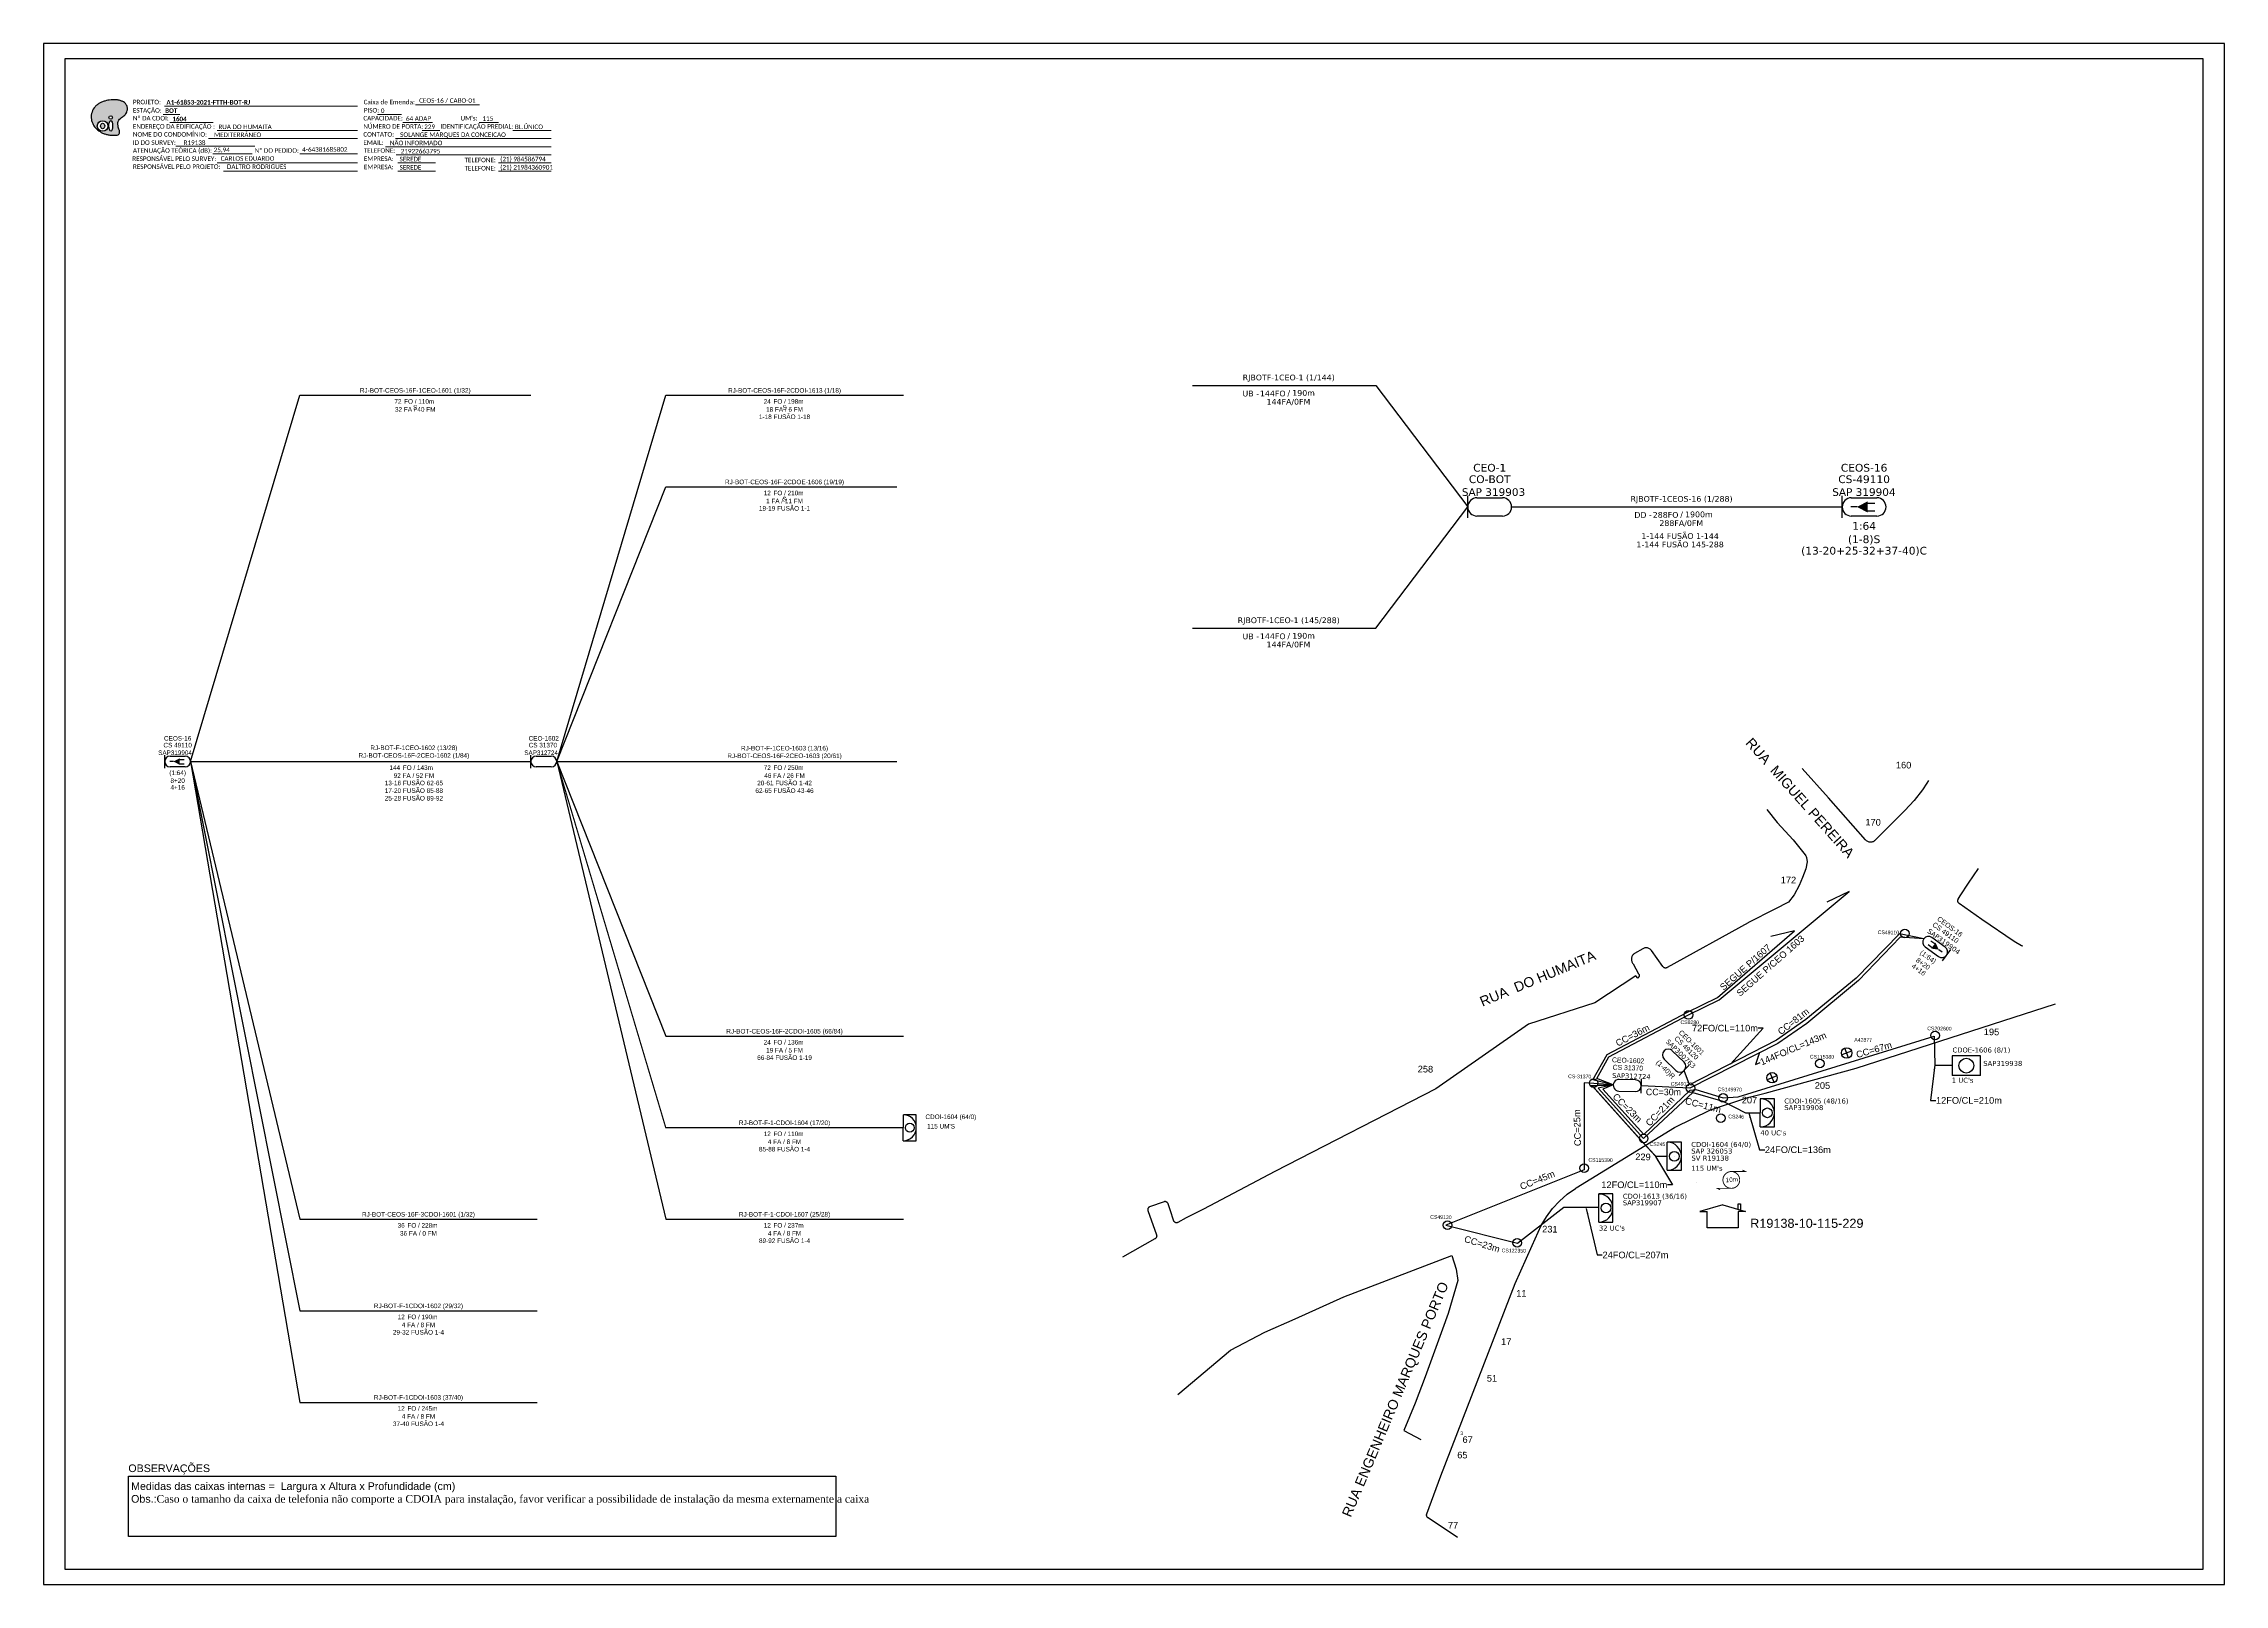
# Paper-space layout 'CDOI-1604' of a CAD drawing. Header units: metres, sheet in millimetres. Extents: x -439 to 402, y -851 to -257.
# The model-space entities are those that its viewports show. They can reach past a viewport. Long polylines and large blocks are cut down to what shows.
import ezdxf
from ezdxf.enums import TextEntityAlignment as Align

# ---------------------------------------------------------------- set-up
doc = ezdxf.new("R2010")
doc.units = ezdxf.units.M
for name, color, linetype in [('20.4-CEO', 1, 'Continuous'), ('20.4-CEOS', 1, 'Continuous'), ('20.5-CABO EM DUTO', 1, 'Continuous'), ('CD a instalar', 1, 'Continuous'), ('CDOE', 1, 'Continuous'), ('CDOI', 1, 'Continuous'), ('CEO', 1, 'Continuous'), ('CEOS', 1, 'Continuous'), ('DROP DE CLIENTE', 140, 'Continuous'), ('Folga', 1, 'Continuous'), ('label_cabos', 7, 'Continuous'), ('LEGENDAS_INFRAESTRUTURAS', 7, 'Continuous'), ('locais', 7, 'Continuous'), ('MUB_NUMERACAO', 7, 'Continuous'), ('MUB_QUADRAS', 253, 'Continuous'), ('MUB_SEGMENTO', 7, 'Continuous'), ('NOS_DE_INFRAESTRUTURA', 7, 'Continuous'), ('Poste01', 7, 'Continuous'), ('surveys', 7, 'Continuous'), ('surveys legendas', 7, 'Continuous')]:
    doc.layers.add(name, color=color, linetype=linetype)
doc.layers.add('40.1-ETIQUETAS', color=1, linetype='Continuous', lineweight=20)
doc.layers.add('Texto_Cabos', color=1, linetype='Continuous', lineweight=20)
doc.styles.add('ARIAL', font='arial.ttf')
doc.styles.add('siredit', font='verdana.ttf')
doc.styles.add('Style-font000', font='font000.shx')
doc.styles.add('WMF-Calibri0', font='calibri.ttf')
doc.styles.add('WMF-Calibri1', font='calibrib.ttf')
doc.linetypes.add('FENCELINE1', pattern='A,0.25,-0.1,[133,ltypeshp.shx,S=0.1,R=0,X=-0.1,Y=0],-0.1,1', length=1.45)
doc.dimstyles.get("Standard").update_dxf_attribs({"dimtxt": 0.18, "dimasz": 0.18, "dimexe": 0.18, "dimexo": 0.0625, "dimgap": 0.09, "dimtad": 0, "dimtih": 1, "dimtoh": 1, "dimdec": 4, "dimzin": 0, "dimdsep": 46, "dimtxsty": 'Standard', "dimcen": 0.09, "dimadec": 0, "dimazin": 0, "dimtfac": 1, "dimtdec": 4, "dimtofl": 0, "dimtmove": 0, "dimatfit": 3, "dimfxl": 0, "dimtolj": 1, "dimtzin": 0, "dimarcsym": 0})

# ---------------------------------------------------------------- blocks, each defined once
blk = doc.blocks.new('OI')
h = blk.add_hatch(color=40)
edge = h.paths.add_edge_path()
edge.add_spline(control_points=[(4.35, -0.67), (3.92, -0.99), (3.26, -1.5), (2.81, -2.59), (2.9, -3.5), (3.06, -4.27), (3.31, -4.85), (3.37, -5.39), (3.4, -5.88), (3.2, -6.4), (2.54, -6.61), (1.65, -6.63), (0.55, -6.67), (-0.56, -6.42), (-1.61, -6.14), (-2.77, -5.61), (-3.92, -4.77), (-4.89, -3.7), (-5.34, -2.65), (-5.6, -1.94), (-5.85, -0.96), (-5.71, 0.47), (-5.1, 2.02), (-4.14, 3.02), (-3.3, 3.61), (-2.37, 4.16), (-1.36, 4.44), (-0.56, 4.7), (0.79, 4.85), (2.24, 4.97), (3.79, 4.57), (4.67, 4.21), (5.44, 3.65), (5.76, 2.99), (6.03, 2.21), (6.01, 1.46), (5.72, 0.64), (5.31, 0.08), (4.88, -0.38), (4.51, -0.55), (4.35, -0.67)], knot_values=[0, 0, 0, 0, 1.60434, 2.417191, 3.427595, 4.282808, 4.776746, 5.304182, 5.888771, 6.258406, 6.858137, 7.79129, 8.986195, 10.124242, 11.187857, 12.242908, 13.953784, 15.414161, 16.515391, 17.349188, 17.675853, 19.552021, 21.515531, 22.568638, 23.63245, 24.621084, 25.782718, 26.745347, 27.142653, 29.870543, 31.004649, 31.921532, 32.709589, 33.801391, 34.042471, 35.192333, 35.971461, 36.628871, 37.254359, 37.836911, 37.836911, 37.836911, 37.836911], degree=3, periodic=0)
h.paths.add_polyline_path([(1.13, -0.87, -1), (-0.04, -0.87, -1)], flags=16)
edge = h.paths.add_edge_path(flags=16)
edge.add_ellipse((0.56, -3.59), major_axis=(-0.02, 1.71), ratio=0.361305, start_angle=0, end_angle=360)
h.paths.add_polyline_path([(-0.36, -3.62, -1), (-3.8, -3.62, -1)], flags=16)
edge = h.paths.add_edge_path(flags=0)
edge.add_ellipse((-2.08, -3.62), major_axis=(0, 0.885), ratio=0.758294, start_angle=0, end_angle=360)
at = {"color": 40}
for centre, radius in [((-2.08, -3.62), 1.72), ((0.54, -0.87), 0.587)]:
    blk.add_circle(centre, radius, dxfattribs=at)
blk.add_ellipse((-2.08, -3.62), major_axis=(0, 0.885), ratio=0.758294, start_param=-3.141592653589792, end_param=3.141592653589792, dxfattribs=at)
blk.add_ellipse((0.56, -3.59), major_axis=(-0.02, 1.71), ratio=0.361305, dxfattribs=at)
at = {"color": 40, "start_tangent": (-0.800898, -0.598801), "end_tangent": (-0.800898, -0.598801)}
blk.add_spline([(4.35, -0.67), (3.2, -1.78), (2.9, -2.54), (2.92, -3.55), (3.12, -4.38), (3.28, -4.85), (3.37, -5.37), (3.35, -5.95), (3.2, -6.29), (2.66, -6.55), (1.73, -6.63), (0.54, -6.62), (-0.58, -6.41), (-1.6, -6.11), (-2.56, -5.67), (-3.95, -4.67), (-4.89, -3.56), (-5.37, -2.56), (-5.64, -1.78), (-5.72, -1.46), (-5.63, 0.42), (-4.84, 2.22), (-4.13, 2.99), (-3.27, 3.62), (-2.4, 4.09), (-1.3, 4.47), (-0.37, 4.72), (0.02, 4.77), (2.75, 4.8), (3.85, 4.53), (4.69, 4.16), (5.31, 3.68), (5.85, 2.73), (5.93, 2.5), (5.94, 1.35), (5.67, 0.62), (5.29, 0.08), (4.84, -0.36), (4.35, -0.67)], degree=3, dxfattribs=at)
blk = doc.blocks.new('MHMZ')
at = {"color": 5}
blk.add_circle((0.0000001, -0.0000001), 0.0000117, dxfattribs=at)
blk = doc.blocks.new('Poste')
at = {"layer": 'locais', "color": 10}
for points in [[(-43.0698367, -22.8958717), (-43.0698483, -22.8958717)], [(-43.0698425, -22.8958775), (-43.0698425, -22.8958659)]]:
    blk.add_lwpolyline(points, dxfattribs=at)
blk.add_circle((-43.0698425, -22.8958717), 0.00000576, dxfattribs=at)
blk = doc.blocks.new('SURVEY_SURVEY')
for p, q in [((0, 0.0000254), (-0.0000251, 0.000018)), ((0, 0.0000254), (0.0000251, 0.000018)), ((0.0000169, 0.0000264), (0.0000195, 0.0000264)), ((0.0000169, 0.0000205), (0.0000169, 0.0000264)), ((0.0000195, 0.0000264), (0.0000195, 0.0000198)), ((-0.0000251, 0.000018), (-0.0000173, 0.000018)), ((-0.0000172, 0), (-0.0000172, 0.0000179)), ((0.0000172, 0), (-0.0000172, 0)), ((0.0000251, 0.000018), (0.0000172, 0.000018)), ((0.0000172, 0.000018), (0.0000172, 0))]:
    blk.add_line(p, q)
blk = doc.blocks.new('CEO_UN')
at = {"layer": '20.4-CEO', "color": 0}
for p, q in [((-9.11, 2.39), (-2.39, 2.39)), ((-2.39, -2.39), (-9.11, -2.39))]:
    blk.add_line(p, q, dxfattribs=at)
blk.add_lwpolyline([(-11.5, -2.89), (-11.5, 2.89)], dxfattribs=at)
for centre, start, end in [((-9.11, 0), 90, 270), ((-2.39, 0), 270, 90)]:
    blk.add_arc(centre, 2.39, start, end, dxfattribs=at)
at = {"layer": '20.4-CEO', "color": 7, "style": 'siredit'}
for tag, height, p in [('LOCAL?', 2.03, (-5.75, 7.27)), ('NOME?', 2.03, (-5.75, 10.27)), ('TIPO?', 2, (-9.11, 3.89))]:
    blk.add_attdef(tag, text='', height=height, dxfattribs=at).set_placement(p, align=Align.MIDDLE_CENTER)
blk.add_attdef('FIBRAS_RESERVA', text='', height=2.03, dxfattribs=at).set_placement((-5.75, -3.97), align=Align.TOP_CENTER)
blk = doc.blocks.new('ETIQUETA_RS5F')
at = {"layer": '40.1-ETIQUETAS', "color": 0, "style": 'siredit'}
blk.add_text('/', height=1.5, dxfattribs=at).set_placement((1.58, -1.95), align=Align.MIDDLE_RIGHT)
for tag, p in [('ETIQUETA_R_SECUNDARIA', (1.21, 2.1)), ('ETIQUETA_R_PRIMARIA', (1.21, 4.1)), ('F_ATIVAS/F_MORTAS', (1.14, -4.24))]:
    blk.add_attdef(tag, text='', height=1.5, dxfattribs=at).set_placement(p, align=Align.MIDDLE_CENTER)
for tag, p in [('TIPO_CABO', (-6.58, -2.12)), ('CAP_CABO', (0.4, -2.09))]:
    blk.add_attdef(tag, text='', height=1.5, dxfattribs=at).set_placement(p, align=Align.MIDDLE_RIGHT)
blk.add_attdef('METROS', text='', height=1.5, dxfattribs=at).set_placement((2.14, -1.95), align=Align.MIDDLE_LEFT)
for tag, p in [('FUSÃO_1', (0.85, -8.39)), ('FUSÃO_2', (0.85, -10.6)), ('FUSÃO_3', (0.85, -12.93)), ('FUSÃO_4', (0.85, -15.14)), ('FUSÃO_5', (0.85, -17.16))]:
    blk.add_attdef(tag, text='', height=1.5, dxfattribs=at).set_placement(p, align=Align.CENTER)
blk = doc.blocks.new('CEOS_UN')
at = {"layer": '20.4-CEOS', "color": 0}
for p, q in [((-9.11, 2.39), (-2.39, 2.39)), ((-2.39, -2.39), (-9.11, -2.39))]:
    blk.add_line(p, q, dxfattribs=at)
for points in [[(-11.5, -2.89), (-11.5, 2.89)], [(-4.96, 0.95), (-2.92, 0.95)], [(-7.6, 0), (-9.22, 0)], [(-4.96, -1.04), (-2.92, -1.04)]]:
    blk.add_lwpolyline(points, dxfattribs=at)
blk.add_lwpolyline([(-7.6, 0, 0, 2.95, 0), (-4.83, 0, 2.95, 2.95, 0)], format="xyseb", dxfattribs=at)
for centre, start, end in [((-9.11, 0), 90, 270), ((-2.39, 0), 270, 90)]:
    blk.add_arc(centre, 2.39, start, end, dxfattribs=at)
at = {"layer": '20.4-CEOS', "color": 7, "style": 'siredit'}
for tag, height, p in [('LOCAL?', 2.03, (-5.75, 7.27)), ('NOME?', 2.03, (-5.75, 10.27)), ('TIPO?', 2, (-8.98, 3.89))]:
    blk.add_attdef(tag, text='', height=height, dxfattribs=at).set_placement(p, align=Align.MIDDLE_CENTER)
for tag, p in [('RACIO_SPLITAGEM', (-5.75, -3.97)), ('FIBRAS_SPLITTER', (-5.75, -7.46)), ('FIBRAS_TOP_C', (-5.75, -10.46)), ('RESERVA_FINAIS', (-5.75, -13.29))]:
    blk.add_attdef(tag, text='', height=2.03, dxfattribs=at).set_placement(p, align=Align.TOP_CENTER)

msp = doc.modelspace()

# ---------------------------------------------------------------- linework, layer by layer
msp.add_lwpolyline([(-1286.07, -499.81), (-445.07, -499.81), (-445.07, 94.19), (-1286.07, 94.19)], close=True)
at = {"color": 7, "lineweight": 0}
for points in [[(-1247.47, 72.24), (-1240.92, 72.24)], [(-1246.96, 75.52), (-1170.98, 75.52)], [(-1244.81, 69.17), (-1227.84, 69.17)], [(-1163.19, 72.28), (-1153.71, 72.28)], [(-1153.14, 69.17), (-1141.52, 69.17)], [(-1148.15, 76.01), (-1123.01, 76.01)], [(-1123.2, 69.17), (-1115.53, 69.17)], [(-1229.65, 62.82), (-1170.98, 62.82)], [(-1226.24, 65.93), (-1170.98, 65.93)], [(-1156.02, 62.82), (-1094.8, 62.82)], [(-1145.56, 65.93), (-1138.61, 65.93)], [(-1109.86, 65.93), (-1094.82, 65.93)], [(-1242.49, 59.75), (-1211.44, 59.75)], [(-1227.96, 56.79), (-1212.45, 56.79)], [(-1226.24, 53.23), (-1170.98, 53.23)], [(-1193.73, 56.79), (-1170.96, 56.79)], [(-1160.06, 59.58), (-1094.8, 59.58)], [(-1155.78, 56.34), (-1094.8, 56.34)], [(-1155.17, 53.23), (-1140.37, 53.23)], [(-1115.57, 53.23), (-1094.8, 53.23)], [(-1223.75, 49.99), (-1170.98, 49.99)], [(-1155.17, 49.99), (-1140.37, 49.99)], [(-1115.57, 49.99), (-1094.8, 49.99)]]:
    msp.add_lwpolyline(points, dxfattribs=at)
at = {"color": 0}
msp.add_lwpolyline([(-1261.13, -463.21), (-982.88, -463.21), (-982.88, -486.92), (-1261.13, -486.92)], close=True, dxfattribs=at)
at = {"layer": '20.5-CABO EM DUTO', "color": 0}
for points in [[(-842.59, -34.31), (-770.48, -34.31), (-734.27, -82.05)], [(-842.59, -129.79), (-770.48, -129.79), (-734.27, -82.05)]]:
    msp.add_lwpolyline(points, dxfattribs=at)
at = {"layer": '20.5-CABO EM DUTO', "color": 0, "linetype": 'ByBlock'}
msp.add_lwpolyline([(-717.02, -82.05), (-587, -82.05)], dxfattribs=at)
at = {"layer": 'CD a instalar', "color": 7, "linetype": 'Continuous'}
for points in [[(-1236.65, -182.17), (-1193.75, -38.17), (-1102.85, -38.17)], [(-1092.65, -182.17), (-1049.75, -38.17), (-956.3, -38.17)], [(-1092.65, -182.17), (-1049.75, -74.17), (-958.85, -74.17)], [(-1236.65, -182.17), (-1193.75, -362.17), (-1100.3, -362.17)], [(-1236.65, -182.17), (-1193.75, -398.17), (-1100.3, -398.17)], [(-1236.65, -182.17), (-1193.75, -434.17), (-1100.3, -434.17)], [(-1236.65, -182.17), (-1188.86, -182.17), (-1102.85, -182.17)], [(-1092.65, -182.17), (-1049.75, -182.17), (-958.85, -182.17)], [(-1092.65, -182.17), (-1049.75, -290.17), (-956.3, -290.17)], [(-1092.65, -182.17), (-1049.75, -362.17), (-956.3, -362.17)], [(-677.07, -309.36), (-688.46, -308.46)], [(-688.08, -357.42), (-682.91, -357.42)]]:
    msp.add_lwpolyline(points, dxfattribs=at)
at = {"layer": 'CD a instalar', "color": 1, "linetype": 'Continuous', "const_width": 0.48}
msp.add_lwpolyline([(-1092.65, -182.17), (-1049.75, -326.17), (-956.3, -326.17)], dxfattribs=at)
at = {"layer": 'CD a instalar', "color": 7, "linetype": 'FENCELINE1', "ltscale": 7}
for points in [[(-677.07, -309.36), (-683.53, -306.8), (-678.75, -298.25), (-647.46, -281.82), (-635.44, -275.9), (-584.26, -233.25), (-593.09, -237.51)], [(-677.07, -309.36), (-685.04, -307.37), (-679.48, -297.43), (-647.84, -280.78), (-636.11, -274.97), (-605.7, -248.76), (-615.04, -250.95)], [(-554.89, -251.86), (-564.22, -251.26), (-580.6, -268.26), (-600.96, -285.22), (-612.36, -293.06), (-646.98, -310.6), (-666.03, -309.76)], [(-554.89, -251.86), (-564.4, -249.94), (-581.54, -267.38), (-601.33, -283.65), (-612.79, -291.8), (-647.02, -309.32), (-649.16, -303.63)], [(-677.07, -309.36), (-681.16, -311), (-664.97, -328.81), (-646.78, -311.41), (-644.62, -311.21), (-633.84, -314.44), (-627.86, -314.07), (-550.84, -290.11), (-550.49, -301.63), (-543.75, -301.63)], [(-688.46, -308.46), (-688.46, -342.79), (-742.91, -364.47), (-714.76, -371.51), (-696.44, -357.42), (-688.08, -357.42)], [(-677.07, -309.36), (-682.94, -310.57), (-665.2, -330.4), (-645.75, -312.35), (-633.94, -315.67), (-624.97, -320.31), (-619.2, -320.31)]]:
    msp.add_lwpolyline(points, dxfattribs=at)
at = {"layer": 'CD a instalar', "color": 1, "linetype": 'FENCELINE1', "ltscale": 7, "const_width": 0.52}
msp.add_lwpolyline([(-677.07, -309.36), (-685.35, -309.65), (-665.93, -331.35), (-660.36, -337.4), (-655.79, -337.41)], dxfattribs=at)
at = {"layer": 'CDOE', "color": 7}
for p, q in [((-532.64, -297.85), (-543.69, -297.85)), ((-543.69, -297.85), (-543.69, -305.7)), ((-532.64, -305.7), (-532.64, -297.85)), ((-532.64, -305.7), (-543.69, -305.7))]:
    msp.add_line(p, q, dxfattribs=at)
msp.add_circle((-538.17, -301.77), 2.91, dxfattribs=at)
at = {"layer": 'CDOI', "color": 7}
for p, q in [((-613.67, -314.79), (-619.19, -314.79)), ((-613.67, -325.84), (-613.67, -314.79)), ((-619.2, -325.84), (-613.67, -325.84)), ((-677.18, -352.23), (-682.7, -352.23)), ((-677.18, -363.28), (-677.18, -352.23)), ((-682.71, -363.28), (-677.18, -363.28))]:
    msp.add_line(p, q, dxfattribs=at)
at = {"layer": 'CDOI'}
for p, q in [((-951.2, -321.07), (-956.3, -321.07)), ((-951.21, -331.27), (-951.2, -321.07)), ((-956.31, -331.27), (-951.21, -331.27)), ((-650.26, -331.88), (-655.79, -331.88)), ((-650.27, -342.93), (-650.26, -331.88)), ((-655.79, -342.93), (-650.27, -342.93))]:
    msp.add_line(p, q, dxfattribs=at)
at = {"layer": 'CDOI', "color": 7}
for points in [[(-619.2, -325.84), (-619.19, -314.79)], [(-682.71, -363.28), (-682.7, -352.23)]]:
    msp.add_lwpolyline(points, dxfattribs=at)
at = {"layer": 'CDOI'}
for points in [[(-956.31, -331.27), (-956.3, -321.07)], [(-655.79, -342.93), (-655.79, -331.88)]]:
    msp.add_lwpolyline(points, dxfattribs=at)
for centre, radius in [((-953.75, -326.17), 1.76), ((-653.03, -337.41), 1.91)]:
    msp.add_circle(centre, radius, dxfattribs=at)
at = {"layer": 'CDOI', "color": 7}
for centre in [(-616.43, -320.32), (-679.94, -357.76)]:
    msp.add_circle(centre, 1.91, dxfattribs=at)
for centre in [(-619.2, -320.31), (-682.71, -357.76)]:
    msp.add_arc(centre, 5.52, 269.97241, 89.97241, dxfattribs=at)
at = {"layer": 'CDOI'}
for centre, radius in [((-956.3, -326.17), 5.1), ((-655.79, -337.4), 5.52)]:
    msp.add_arc(centre, radius, 269.97241, 89.97241, dxfattribs=at)
at = {"layer": 'CEO', "color": 5}
for p, q in [((-1100.73, -180.05), (-1094.78, -180.05)), ((-1094.78, -184.29), (-1100.73, -184.29)), ((-668.24, -307.38), (-674.69, -307.15)), ((-674.86, -311.74), (-668.41, -311.98))]:
    msp.add_line(p, q, dxfattribs=at)
at = {"layer": 'CEO', "color": 7}
for p, q in [((-657.03, -299.17), (-652.41, -303.67)), ((-649.2, -300.38), (-653.82, -295.88))]:
    msp.add_line(p, q, dxfattribs=at)
at = {"layer": 'CEO', "color": 5}
for points in [[(-1102.85, -184.73), (-1102.85, -179.61)], [(-666.13, -312.53), (-665.93, -306.99)]]:
    msp.add_lwpolyline(points, dxfattribs=at)
at = {"layer": 'CEO', "color": 7}
msp.add_lwpolyline([(-651.09, -305.61), (-647.22, -301.64)], dxfattribs=at)
at = {"layer": 'CEO', "color": 5}
for centre, radius, start, end in [((-1100.73, -182.17), 2.12, 90, 270), ((-1094.78, -182.17), 2.12, 270, 90), ((-674.77, -309.45), 2.3, 87.91797, 267.91797), ((-668.33, -309.68), 2.3, 267.91797, 87.91797)]:
    msp.add_arc(centre, radius, start, end, dxfattribs=at)
at = {"layer": 'CEO', "color": 7}
for centre, start, end in [((-655.43, -297.52), 45.76192, 225.76192), ((-650.8, -302.02), 225.76192, 45.76192)]:
    msp.add_arc(centre, 2.3, start, end, dxfattribs=at)
at = {"layer": 'CEOS', "color": 7}
for p, q in [((-1244.73, -180.05), (-1238.78, -180.05)), ((-1238.78, -184.29), (-1244.73, -184.29)), ((-554.37, -255.07), (-549.15, -258.86)), ((-546.45, -255.13), (-551.68, -251.35))]:
    msp.add_line(p, q, dxfattribs=at)
for points in [[(-1246.85, -184.73), (-1246.85, -179.61)], [(-1243.4, -182.17), (-1244.83, -182.17)], [(-1241.05, -181.33), (-1239.24, -181.33)], [(-1241.05, -183.09), (-1239.24, -183.09)], [(-551.62, -255.46), (-553.2, -254.32)], [(-550.5, -253.92), (-552.08, -252.77)], [(-548.97, -256.15), (-547.71, -257.06)], [(-547.56, -260.59), (-544.31, -256.1)]]:
    msp.add_lwpolyline(points, dxfattribs=at)
for points in [[(-1243.4, -182.17, 0, 2.62, 0), (-1240.94, -182.17, 2.62, 2.62, 0)], [(-548.97, -256.15, 0, 2.84, 0), (-551.13, -254.58, 2.84, 2.84, 0)]]:
    msp.add_lwpolyline(points, format="xyseb", dxfattribs=at)
for centre, radius, start, end in [((-1244.73, -182.17), 2.12, 90, 270), ((-1238.78, -182.17), 2.12, 270, 90), ((-553.02, -253.21), 2.3, 54.07974, 234.07974), ((-547.8, -256.99), 2.3, 234.07974, 54.07974)]:
    msp.add_arc(centre, radius, start, end, dxfattribs=at)
at = {"layer": 'DROP DE CLIENTE', "linetype": 'Continuous', "const_width": 0.0013}
msp.add_lwpolyline([(-653.03, -337.41), (-633.5, -360.14)], dxfattribs=at)
at = {"layer": 'Folga', "color": 1, "const_width": 0.343}
for points in [[(-630.62, -343.41), (-625.13, -343.4), (-626.23, -342.85)], [(-630.6, -350.01), (-636.09, -350.02), (-634.99, -350.57)]]:
    msp.add_lwpolyline(points, dxfattribs=at)
at = {"layer": 'Folga', "color": 1, "const_width": 0.366}
msp.add_lwpolyline([(-630.62, -343.41, 1.000012), (-630.6, -350.01, 0.999978)], format="xyb", close=True, dxfattribs=at)
at = {"layer": 'MUB_QUADRAS', "color": 3, "linetype": 'Continuous'}
for points in [[(-553.08, -189.59), (-553.73, -190.62), (-555.43, -193.29), (-558.67, -197.56), (-562.35, -201.46), (-574.02, -213.14), (-574.15, -213.25), (-574.36, -213.42), (-574.59, -213.57), (-574.83, -213.7), (-575.09, -213.79), (-575.35, -213.85), (-575.62, -213.89), (-575.89, -213.9), (-576.17, -213.89), (-576.43, -213.84), (-576.7, -213.76), (-576.95, -213.67), (-577.19, -213.54), (-577.41, -213.38), (-577.62, -213.21), (-577.82, -213.02), (-592.36, -196.51), (-602.74, -184.95)], [(-616.62, -201.09), (-612.58, -206.19), (-606.27, -212.98), (-602.62, -217.56), (-601.59, -218.88), (-601.36, -219.22), (-601.16, -219.57), (-601.01, -219.95), (-600.79, -221.56), (-601.36, -224.37), (-602.66, -227.74), (-603.96, -230.86), (-605.87, -234.64), (-608.11, -237.42), (-613.53, -240.19), (-623.82, -245.48), (-623.99, -245.61), (-655.8, -263.23), (-655.92, -263.28), (-656.05, -263.33), (-656.18, -263.36), (-656.31, -263.38), (-656.45, -263.38), (-656.58, -263.37), (-656.73, -263.34), (-656.86, -263.32), (-656.97, -263.26), (-657.1, -263.2), (-657.21, -263.12), (-657.31, -263.03), (-657.4, -262.94), (-657.49, -262.84), (-662.02, -256.47), (-662.18, -256.29), (-662.37, -256.09), (-662.58, -255.92), (-662.82, -255.78), (-663.05, -255.65), (-663.31, -255.56), (-663.57, -255.48), (-663.84, -255.44), (-664.12, -255.43), (-664.39, -255.44), (-664.65, -255.49), (-664.91, -255.56), (-665.17, -255.66), (-665.42, -255.78), (-668.63, -257.65), (-668.64, -257.65), (-668.86, -257.81), (-669.08, -257.98), (-669.26, -258.17), (-669.43, -258.38), (-669.59, -258.61), (-669.71, -258.86), (-669.8, -259.11), (-669.88, -259.38), (-669.91, -259.64), (-669.93, -259.91), (-669.9, -260.19), (-669.86, -260.46), (-669.8, -260.72), (-669.69, -260.97), (-669.56, -261.21), (-669.42, -261.45), (-669.22, -261.75), (-667.09, -265.62), (-667.02, -265.73), (-666.97, -265.85), (-666.92, -265.98), (-666.89, -266.11), (-666.87, -266.25), (-666.87, -266.38), (-666.88, -266.51), (-666.91, -266.66), (-666.94, -266.79), (-667, -266.9), (-667.06, -267.03), (-667.14, -267.14), (-667.23, -267.24), (-667.33, -267.33), (-667.44, -267.41), (-668.12, -266.49), (-684.3, -277.04), (-710.4, -285.48), (-746.79, -310.91), (-810.17, -343.34), (-838.26, -358.19), (-845.07, -361.6), (-848.35, -363.44), (-848.45, -363.49), (-848.54, -363.53), (-848.66, -363.56), (-848.76, -363.57), (-848.87, -363.59), (-848.98, -363.57), (-849.09, -363.56), (-849.19, -363.52), (-849.3, -363.48), (-849.39, -363.43), (-849.48, -363.38), (-849.57, -363.3), (-849.63, -363.22), (-849.71, -363.14), (-849.76, -363.05), (-849.82, -362.95), (-849.84, -362.88), (-851.31, -358.49), (-852.14, -356.11), (-852.19, -355.98), (-852.26, -355.86), (-852.34, -355.74), (-852.41, -355.64), (-852.52, -355.55), (-852.62, -355.46), (-852.74, -355.39), (-852.87, -355.33), (-852.99, -355.29), (-853.13, -355.25), (-853.26, -355.23), (-853.39, -355.22), (-853.53, -355.23), (-853.66, -355.26), (-853.73, -355.27), (-859.48, -357.34), (-859.58, -357.38), (-859.68, -357.44), (-859.77, -357.49), (-859.84, -357.57), (-859.92, -357.65), (-859.99, -357.74), (-860.04, -357.83), (-860.09, -357.94), (-860.12, -358.04), (-860.14, -358.14), (-860.16, -358.25), (-860.16, -358.35), (-860.14, -358.47), (-860.13, -358.57), (-860.09, -358.68), (-856.73, -368.28), (-856.69, -368.41), (-856.67, -368.54), (-856.65, -368.67), (-856.65, -368.81), (-856.67, -368.94), (-856.69, -369.08), (-856.74, -369.21), (-856.8, -369.33), (-856.86, -369.45), (-856.94, -369.55), (-857.04, -369.66), (-857.13, -369.75), (-857.25, -369.83), (-857.32, -369.86), (-870.07, -377.06)], [(-541.52, -237.08), (-541.52, -236.94), (-541.52, -236.81), (-541.49, -236.67), (-541.46, -236.54), (-541.42, -236.41), (-541.35, -236.29), (-540.57, -234.94), (-537.26, -229.96), (-533.34, -224.22)], [(-515.92, -254.8), (-516.44, -254.65), (-519.39, -253.01), (-532.13, -244.36), (-540.99, -237.99), (-541.09, -237.9), (-541.18, -237.81), (-541.27, -237.71), (-541.35, -237.59), (-541.4, -237.47), (-541.46, -237.34), (-541.49, -237.21), (-541.52, -237.08)], [(-708.94, -372.53), (-705.44, -364.68), (-703.37, -361.2), (-700.94, -357.97), (-698.2, -355), (-695.15, -352.35), (-691.85, -350.02), (-691.61, -349.87), (-652.96, -326.12), (-638.79, -319.08), (-624.08, -314.24), (-617.34, -312.61), (-581.48, -302.8), (-503.03, -277.43)], [(-848.29, -431.03), (-827.66, -413.61), (-814.12, -406.54), (-802.23, -401.3), (-783.04, -392.62), (-740.59, -376.38), (-738.9, -381.74), (-738.14, -386.22), (-742.03, -399.29), (-744.2, -405.34), (-751.07, -424.12), (-754.95, -434.45), (-754.95, -434.55), (-759.46, -445.29), (-752.76, -448.75)], [(-738.36, -487.38), (-749.91, -479.58), (-750, -479.52), (-750.11, -479.43), (-750.2, -479.32), (-750.27, -479.22), (-750.34, -479.1), (-750.39, -478.97), (-750.44, -478.84), (-750.47, -478.71), (-750.48, -478.58), (-750.48, -478.44), (-750.47, -478.31), (-750.44, -478.18), (-750.39, -478.04), (-744.84, -463.01), (-715.62, -387.46), (-708.94, -372.53)]]:
    msp.add_lwpolyline(points, dxfattribs=at)

# ---------------------------------------------------------------- block references
at = {"color": 7, "xscale": 1.213923925163967, "yscale": 1.213923925163967, "zscale": 1.213923925163967, "rotation": 0.1532896023949059}
msp.add_blockref('OI', (-1268.76, 72.14), dxfattribs=at)
at = {"layer": '20.4-CEO', "color": 0}
ref = msp.add_blockref('CEO_UN', (-717.02, -82.05), dxfattribs=dict(at, xscale=1.5, yscale=1.5, zscale=1.5))
ref.add_attrib('NOME?', 'CEO-1', dxfattribs={"color": 7, "height": 3.041, "style": 'siredit'}).set_placement((-725.65, -66.65), align=Align.MIDDLE_CENTER)
ref.add_attrib('LOCAL?', 'CO-BOT', dxfattribs={"color": 7, "height": 3.041, "style": 'siredit'}).set_placement((-725.65, -71.15), align=Align.MIDDLE_CENTER)
ref.add_attrib('TIPO?', '          SAP 319903', dxfattribs={"color": 7, "height": 3, "style": 'siredit'}).set_placement((-730.69, -76.21), align=Align.MIDDLE_CENTER)
at = {"layer": '20.4-CEOS', "color": 0}
ref = msp.add_blockref('CEOS_UN', (-569.75, -82.05), dxfattribs=dict(at, xscale=1.5, yscale=1.5, zscale=1.5))
ref.add_attrib('NOME?', 'CEOS-16', dxfattribs={"color": 7, "height": 3.041, "style": 'siredit'}).set_placement((-578.38, -66.65), align=Align.MIDDLE_CENTER)
ref.add_attrib('LOCAL?', 'CS-49110', dxfattribs={"color": 7, "height": 3.041, "style": 'siredit'}).set_placement((-578.38, -71.15), align=Align.MIDDLE_CENTER)
ref.add_attrib('TIPO?', 'SAP 319904', dxfattribs={"color": 7, "height": 3, "style": 'siredit'}).set_placement((-578.45, -76.21), align=Align.MIDDLE_CENTER)
ref.add_attrib('RACIO_SPLITAGEM', '1:64', dxfattribs={"color": 7, "height": 3.041, "style": 'siredit'}).set_placement((-578.38, -88.01), align=Align.TOP_CENTER)
ref.add_attrib('FIBRAS_SPLITTER', '(1-8)S', dxfattribs={"color": 7, "height": 3.041, "style": 'siredit'}).set_placement((-578.38, -93.24), align=Align.TOP_CENTER)
ref.add_attrib('FIBRAS_TOP_C', '(13-20+25-32+37-40)C', dxfattribs={"color": 7, "height": 3.0413, "style": 'siredit'}).set_placement((-578.38, -97.74), align=Align.TOP_CENTER)
at = {"layer": '40.1-ETIQUETAS', "color": 0}
ref = msp.add_blockref('ETIQUETA_RS5F', (-806.54, -34.31), dxfattribs=dict(at, xscale=1.5, yscale=1.5, zscale=1.5))
ref.add_attrib('ETIQUETA_R_SECUNDARIA', 'RJBOTF-1CEO-1 (1/144)', dxfattribs={"color": 0, "height": 2.25, "style": 'siredit'}).set_placement((-804.71, -31.15), align=Align.MIDDLE_CENTER)
ref.add_attrib('TIPO_CABO', 'UB -', dxfattribs={"color": 0, "height": 2.25, "style": 'siredit'}).set_placement((-816.41, -37.48), align=Align.MIDDLE_RIGHT)
ref.add_attrib('CAP_CABO', '144FO', dxfattribs={"color": 0, "height": 2.25, "style": 'siredit'}).set_placement((-805.94, -37.45), align=Align.MIDDLE_RIGHT)
ref.add_attrib('METROS', '190m', dxfattribs={"color": 0, "height": 2.25, "style": 'siredit'}).set_placement((-803.32, -37.24), align=Align.MIDDLE_LEFT)
ref.add_attrib('F_ATIVAS/F_MORTAS', '144FA/0FM', dxfattribs={"color": 0, "height": 2.25, "style": 'siredit'}).set_placement((-804.82, -40.68), align=Align.MIDDLE_CENTER)
ref = msp.add_blockref('ETIQUETA_RS5F', (-652.01, -82.05), dxfattribs=dict(at, xscale=1.5, yscale=1.5, zscale=1.5))
ref.add_attrib('ETIQUETA_R_SECUNDARIA', 'RJBOTF-1CEOS-16 (1/288)', dxfattribs={"color": 0, "height": 2.25, "style": 'siredit'}).set_placement((-650.19, -78.89), align=Align.MIDDLE_CENTER)
ref.add_attrib('TIPO_CABO', 'DD -', dxfattribs={"color": 0, "height": 2.25, "style": 'siredit'}).set_placement((-661.89, -85.22), align=Align.MIDDLE_RIGHT)
ref.add_attrib('CAP_CABO', '288FO', dxfattribs={"color": 0, "height": 2.25, "style": 'siredit'}).set_placement((-651.42, -85.19), align=Align.MIDDLE_RIGHT)
ref.add_attrib('METROS', '1900m', dxfattribs={"color": 0, "height": 2.25, "style": 'siredit'}).set_placement((-648.8, -84.98), align=Align.MIDDLE_LEFT)
ref.add_attrib('F_ATIVAS/F_MORTAS', '288FA/0FM', dxfattribs={"color": 0, "height": 2.25, "style": 'siredit'}).set_placement((-650.3, -88.42), align=Align.MIDDLE_CENTER)
ref.add_attrib('FUSÃO_1', '1-144 FUSÃO 1-144', dxfattribs={"color": 0, "height": 2.25, "style": 'siredit'}).set_placement((-650.74, -94.63), align=Align.CENTER)
ref.add_attrib('FUSÃO_2', '1-144 FUSÃO 145-288', dxfattribs={"color": 0, "height": 2.25, "style": 'siredit'}).set_placement((-650.74, -97.95), align=Align.CENTER)
ref = msp.add_blockref('ETIQUETA_RS5F', (-806.54, -129.79), dxfattribs=dict(at, xscale=1.5, yscale=1.5, zscale=1.5))
ref.add_attrib('ETIQUETA_R_SECUNDARIA', 'RJBOTF-1CEO-1 (145/288)', dxfattribs={"color": 0, "height": 2.25, "style": 'siredit'}).set_placement((-804.71, -126.63), align=Align.MIDDLE_CENTER)
ref.add_attrib('TIPO_CABO', 'UB -', dxfattribs={"color": 0, "height": 2.25, "style": 'siredit'}).set_placement((-816.41, -132.96), align=Align.MIDDLE_RIGHT)
ref.add_attrib('CAP_CABO', '144FO', dxfattribs={"color": 0, "height": 2.25, "style": 'siredit'}).set_placement((-805.94, -132.93), align=Align.MIDDLE_RIGHT)
ref.add_attrib('METROS', '190m', dxfattribs={"color": 0, "height": 2.25, "style": 'siredit'}).set_placement((-803.32, -132.72), align=Align.MIDDLE_LEFT)
ref.add_attrib('F_ATIVAS/F_MORTAS', '144FA/0FM', dxfattribs={"color": 0, "height": 2.25, "style": 'siredit'}).set_placement((-804.82, -136.15), align=Align.MIDDLE_CENTER)
at = {"layer": 'NOS_DE_INFRAESTRUTURA', "color": 40, "zscale": 144715.3380312556}
for p, xscale, yscale, rotation in [((-562.34, -249.75), 144715.3380312556, 144715.3380312556, 359.2975120667496), ((-647.46, -281.82), 144715.3380312556, 144715.3380312556, 359.2977534962678), ((-550.49, -289.87), 144715.3380312557, 144715.3380312556, 359.2974678898022), ((-595.76, -300.92), 144715.3380312556, 144715.3380312556, 359.2975977094706), ((-684.78, -308.65), 144715.3380312557, 144715.3380312557, 359.2978563313331), ((-646.7, -310.59), 144715.3380312556, 144715.3380312556, 359.2977444567085), ((-633.84, -314.44), 144715.3380312556, 144715.3380312556, 359.2977059171764), ((-634.8, -322.45), 144715.3380312557, 144715.3380312557, 359.29770684319), ((-665.1, -330.44), 144715.3380312556, 144715.3380312557, 359.2977935955687), ((-688.46, -342.02), 144715.3380312556, 144715.3380312557, 359.29785770325), ((-742.26, -364.47), 144715.3380312556, 144715.3380312557, 359.2980112565181), ((-714.83, -371.47), 144715.3380312556, 144715.3380312556, 359.2979293570097)]:
    msp.add_blockref('MHMZ', p, dxfattribs=dict(at, xscale=xscale, yscale=yscale, rotation=rotation))
at = {"layer": 'Poste01', "color": 10, "xscale": 356572.3382141153, "yscale": 356572.3382141153, "zscale": 356572.3382141153, "rotation": 21.89434518019621}
for p in [(11204901.21, 13301649.8), (11204871.87, 13301640.08)]:
    msp.add_blockref('Poste', p, dxfattribs=at)
at = {"layer": 'surveys', "color": 151, "xscale": 356572.3382141155, "yscale": 356572.3382141155, "zscale": 356572.3382141155}
msp.add_blockref('SURVEY_SURVEY', (-634, -365.52), dxfattribs=at)

# ---------------------------------------------------------------- texts
at = {"color": 7, "lineweight": 0, "style": 'WMF-Calibri0'}
for s, height, p in [('PROJETO:', 1.793, (-1259.36, 76.26)), ('Caixa de Emenda:', 1.7927, (-1168.6, 76.26)), ('ESTAÇÃO:', 1.793, (-1259.36, 72.98)), ('Nº DA CDOI:', 1.7927, (-1259.36, 69.91)), ('ENDEREÇO DA EDIFICAÇÃO :', 1.7927, (-1259.36, 66.68)), ('CAPACIDADE:', 1.7927, (-1168.71, 69.91)), ('NÚMERO DE PORTA:', 1.7927, (-1168.71, 66.68)), ('PISO:', 1.793, (-1168.53, 73.03)), ('IDENTIFICAÇÃO PREDIAL:', 1.7927, (-1138.34, 66.68)), ("UM's:", 1.793, (-1130.47, 69.91)), ('NOME DO CONDOMÍNIO:', 1.7927, (-1259.36, 63.56)), ('ID DO SURVEY:', 1.7927, (-1259.36, 60.33)), ('CONTATO:', 1.793, (-1168.71, 63.56)), ('EMAIL:', 1.793, (-1168.71, 60.33)), ('RESPONSÁVEL PELO SURVEY:', 1.7927, (-1259.6, 53.98)), ('ATENUAÇÃO TEÓRICA (dB):', 1.7927, (-1259.36, 57.21)), ('RESPONSÁVEL PELO PROJETO:', 1.7927, (-1259.36, 50.87)), ('Nº DO PEDIDO:', 1.7927, (-1211.44, 57.21)), ('TELEFONE:', 1.793, (-1168.53, 57.21)), ('EMPRESA:', 1.793, (-1168.53, 53.98)), ('EMPRESA:', 1.793, (-1168.53, 50.74)), ('TELEFONE:', 1.793, (-1128.93, 53.47)), ('TELEFONE:', 1.793, (-1128.93, 50.24))]:
    msp.add_text(s, height=height, dxfattribs=at).set_placement(p)
at = {"color": 7}
for s, height, style, p in [('A1-61853-2021-FTTH-BOT-RJ', 1.7927, 'WMF-Calibri1', (-1246.16, 76.17)), ('CEOS-16 / CABO-01', 1.7927, 'WMF-Calibri0', (-1146.75, 76.85)), ('BOT', 1.793, 'WMF-Calibri1', (-1246.68, 72.89)), ('0', 1.79, 'WMF-Calibri0', (-1161.84, 72.88)), ('64 ADAP', 1.793, 'WMF-Calibri0', (-1151.96, 69.79)), ('115', 1.793, 'WMF-Calibri0', (-1121.85, 69.77)), ('BL.ÚNICO', 1.793, 'WMF-Calibri0', (-1109.1, 66.53)), ('R19138', 1.793, 'WMF-Calibri0', (-1239.4, 60.28)), ('MEDITERRÂNEO', 1.7927, 'WMF-Calibri0', (-1227.45, 63.39)), ('RUA DO HUMAITA ', 1.7927, 'WMF-Calibri0', (-1225.73, 66.52)), ('NÃO INFORMADO', 1.7927, 'WMF-Calibri0', (-1158.28, 60.18)), ('SOLANGE MARQUES DA CONCEICAO', 1.7927, 'WMF-Calibri0', (-1154.25, 63.42)), ('229', 1.793, 'WMF-Calibri0', (-1144.74, 66.53)), ('25,94', 1.793, 'WMF-Calibri0', (-1227.58, 57.45)), ('CARLOS EDUARDO', 1.7927, 'WMF-Calibri0', (-1224.84, 54.07)), ('DALTRO RODRIGUES', 1.7927, 'WMF-Calibri0', (-1222.35, 50.83)), ('4-64381685802', 1.7927, 'WMF-Calibri0', (-1192.78, 57.62)), ('SEREDE', 1.793, 'WMF-Calibri0', (-1154.47, 53.83)), ('SEREDE', 1.793, 'WMF-Calibri0', (-1154.47, 50.59)), ('21922663795', 1.7927, 'WMF-Calibri0', (-1154, 56.94)), ('(21) 984586794', 1.7927, 'WMF-Calibri0', (-1114.86, 53.83)), ('(21) 21984360901', 1.7927, 'WMF-Calibri0', (-1114.86, 50.59))]:
    msp.add_text(s, height=height, dxfattribs=dict(at, style=style)).set_placement(p)
at = {"color": 7, "style": 'WMF-Calibri1'}
msp.add_text('1604', height=1.793, dxfattribs=at).set_placement((-1241.03, 69.6), align=Align.CENTER)
at = {"style": 'ARIAL'}
msp.add_text('OBSERVAÇÕES', height=3, dxfattribs=at).set_placement((-1261.15, -461.59))
at = {"insert": (-1260.06, -465.62), "char_height": 3, "width": 277.1819, "attachment_point": 1, "style": 'ARIAL'}
msp.add_mtext('Medidas das caixas internas =  Largura x Altura x Profundidade (cm)\\PObs.:{\\fTimes New Roman|b0|i0|c0|p16;Caso o tamanho da caixa de telefonia não comporte a CDOIA para instalação, favor verificar a possibilidade de instalação da mesma externamente a caixa}', dxfattribs=at)
at = {"layer": 'CD a instalar', "color": 7, "linetype": 'FENCELINE1', "ltscale": 7, "insert": (-650.4, -312.14), "char_height": 2.6, "attachment_point": 6}
msp.add_mtext('CC=30m', dxfattribs=at)
at = {"layer": 'CDOE', "color": 7, "style": 'siredit'}
for s, p in [('CDOE-1606 (8/1)', (-543.61, -295.61)), ('SAP319938', (-531.5, -300.88)), ("1 UC's", (-543.89, -307.49))]:
    msp.add_text(s, height=1.95, dxfattribs=at).set_placement(p, align=Align.MIDDLE_LEFT)
at = {"layer": 'CDOI', "color": 7, "style": 'siredit'}
for s, p in [('CDOI-1605 (48/16)', (-609.77, -315.66)), ('SAP319908', (-609.77, -318.26)), ("40 UC's", (-619.19, -328.19)), ('CDOI-1613 (36/16)', (-673.28, -353.1)), ('SAP319907', (-673.28, -355.7)), ("32 UC's", (-682.7, -365.63))]:
    msp.add_text(s, height=1.95, rotation=359.97241, dxfattribs=at).set_placement(p, align=Align.MIDDLE_LEFT)
at = {"layer": 'CDOI', "color": 1, "style": 'ARIAL'}
for s, p in [('CDOI-1604 (64/0)', (-947.6, -321.87)), ("115 UM'S", (-946.96, -325.6))]:
    msp.add_text(s, height=1.8, rotation=359.97241, dxfattribs=at).set_placement(p, align=Align.MIDDLE_LEFT)
at = {"layer": 'CDOI', "color": 10, "style": 'siredit'}
for s, p in [('CDOI-1604 (64/0)', (-646.36, -332.75)), ('SAP 326053', (-646.37, -335.35)), ("115 UM's", (-646.41, -342.12))]:
    msp.add_text(s, height=1.95, rotation=359.97241, dxfattribs=at).set_placement(p, align=Align.MIDDLE_LEFT)
at = {"layer": 'CDOI', "color": 10, "insert": (-646.28, -337.15), "char_height": 1.95, "width": 18.72, "attachment_point": 1, "rotation": 359.97241, "style": 'siredit'}
msp.add_mtext('SV R19138', dxfattribs=at)
at = {"layer": 'CEO', "color": 5, "style": 'ARIAL'}
for s, height, p in [('SAP312724   ', 1.7739, (-1097.75, -178.71)), ('CEO-1602', 1.798, (-1097.75, -173.06)), ('CS 31370 ', 1.798, (-1097.75, -175.72))]:
    msp.add_text(s, height=height, dxfattribs=at).set_placement(p, align=Align.MIDDLE_CENTER)
at = {"layer": 'CEO', "color": 7}
for s, height, style, p in [('SAP300763', 1.922, 'siredit', (-650.49, -297.11)), ('CS 49120', 1.948, 'Style-font000', (-648.24, -294.77)), ('CEO-1601', 1.948, 'Style-font000', (-646.23, -292.7))]:
    msp.add_text(s, height=height, rotation=315.76192, dxfattribs=dict(at, style=style)).set_placement(p, align=Align.MIDDLE_CENTER)
at = {"layer": 'CEO', "color": 5}
for s, height, style, p in [('CEO-1602', 1.948, 'Style-font000', (-671.19, -299.7)), ('SAP312724   ', 1.9217, 'siredit', (-668.67, -305.92)), ('CS 31370', 1.948, 'Style-font000', (-671.3, -302.58))]:
    msp.add_text(s, height=height, rotation=357.91797, dxfattribs=dict(at, style=style)).set_placement(p, align=Align.MIDDLE_CENTER)
at = {"layer": 'CEO', "color": 7, "style": 'Style-font000'}
msp.add_text('(1-40)R', height=1.948, rotation=315.76192, dxfattribs=at).set_placement((-655.78, -302.51), align=Align.TOP_CENTER)
at = {"layer": 'CEOS', "color": 7, "style": 'ARIAL'}
for s, height, p in [('SAP319904   ', 1.7739, (-1241.75, -178.71)), ('CS 49110', 1.798, (-1241.75, -175.72)), ('CEOS-16', 1.798, (-1241.75, -173.06))]:
    msp.add_text(s, height=height, dxfattribs=at).set_placement(p, align=Align.MIDDLE_CENTER)
for s, p in [('(1:64)', (-1241.75, -185.69)), ('4+16', (-1241.75, -191.45)), ('8+20', (-1241.75, -188.79))]:
    msp.add_text(s, height=1.798, dxfattribs=at).set_placement(p, align=Align.TOP_CENTER)
at = {"layer": 'CEOS', "color": 7}
for s, height, style, p in [('SAP319904   ', 1.9217, 'siredit', (-546, -253.68)), ('CS 49110', 1.948, 'Style-font000', (-546.32, -249.45)), ('CEOS-16', 1.948, 'Style-font000', (-544.62, -247.11))]:
    msp.add_text(s, height=height, rotation=324.07974, dxfattribs=dict(at, style=style)).set_placement(p, align=Align.MIDDLE_CENTER)
at = {"layer": 'CEOS', "color": 7, "style": 'Style-font000'}
for s, p in [('(1:64)', (-552.65, -258.19)), ('4+16', (-556.31, -263.24)), ('8+20', (-554.62, -260.91))]:
    msp.add_text(s, height=1.948, rotation=324.07974, dxfattribs=at).set_placement(p, align=Align.TOP_CENTER)
at = {"layer": 'Folga', "color": 1}
msp.add_text('10m', height=1.783, rotation=4.39845, dxfattribs=at).set_placement((-632.72, -347.66))
at = {"layer": 'label_cabos', "linetype": 'Continuous', "char_height": 2.6, "attachment_point": 6, "style": 'ARIAL'}
for s, insert, rotation in [('SEGUE P/1607', (-615.62, -254.73), 41.37078), ('SEGUE P/CEO 1603', (-602.41, -251.23), 41.37078), ('CC=81m', (-600.5, -279.95), 37.95128), ('CC=36m', (-663.07, -286.5), 27.6083), ('CC=67m', (-567.58, -293.48), 16.47491), ('CC=23m', (-666.37, -323.45), 315.26062), ('CC=21m', (-653.67, -314.52), 46.17979), ('CC=11m', (-634.7, -319.16), 345.42042), ('CC=25m', (-691.36, -318.97), 91.38432), ('CC=45m', (-700.23, -344.07), 22.10065), ('CC=23m', (-721.76, -374.09), 342.57901)]:
    msp.add_mtext(s, dxfattribs=dict(at, insert=insert, rotation=rotation))
at = {"layer": 'label_cabos', "linetype": 'FENCELINE1', "char_height": 2.6, "style": 'ARIAL'}
for s, insert, attachment_point in [('72FO/CL=110m', (-620.13, -287.03), 6), ('12FO/CL=210m', (-550.11, -315.45), 4), ('24FO/CL=136m', (-617.4, -334.85), 4), ('12FO/CL=110m', (-655.8, -348.64), 6), ('24FO/CL=207m', (-681.28, -376.22), 4)]:
    msp.add_mtext(s, dxfattribs=dict(at, insert=insert, attachment_point=attachment_point))
at = {"layer": 'label_cabos', "linetype": 'FENCELINE1', "insert": (-619.14, -300.52), "char_height": 2.6, "attachment_point": 4, "rotation": 22.9336, "style": 'ARIAL'}
msp.add_mtext('144FO/CL=143m', dxfattribs=at)
at = {"layer": 'LEGENDAS_INFRAESTRUTURAS', "color": 5, "style": 'ARIAL'}
for s, height, rotation, p in [('CS49110', 1.447, 359.2975, (-573.04, -250.04)), ('CS8280', 1.447, 359.29774, (-650.6, -285.39)), ('CS202600', 1.447, 359.29746, (-553.53, -287.84)), ('CS115380', 1.447, 359.29759, (-599.72, -298.95)), ('CS-31370', 1.447, 359.29785, (-694.81, -306.69)), ('CS49120', 1.447, 359.29774, (-654.45, -309.63)), ('CS149970', 1.447, 359.2977, (-636.01, -311.8)), ('CS246', 1.447, 359.2977, (-631.8, -322.49)), ('CS245', 1.447, 359.29778, (-662.78, -333.31)), ('CS115390', 1.447, 359.29785, (-686.82, -339.55)), ('CS49130', 1.447, 359.298, (-749.07, -361.98)), ('CS122350', 1.447, 359.29792, (-720.94, -375.16)), ('3', 1.45, 359.29798, (-737.23, -447.01))]:
    msp.add_text(s, height=height, rotation=rotation, dxfattribs=at).set_placement(p)
at = {"layer": 'LEGENDAS_INFRAESTRUTURAS', "color": 1, "style": 'ARIAL'}
msp.add_text('A42877', height=1.447, rotation=359.29756, dxfattribs=at).set_placement((-582.25, -292.35))
at = {"layer": 'MUB_NUMERACAO', "color": 255, "style": 'ARIAL'}
for s, rotation, p in [('160', 359.29754, (-565.88, -184.84)), ('170', 359.29756, (-577.88, -207.31)), ('172', 359.29764, (-611.18, -230.04)), ('195', 359.29741, (-531.3, -289.76)), ('258', 359.29807, (-753.98, -304.4)), ('205', 359.2976, (-597.8, -310.85)), ('207', 359.29769, (-626.5, -316.57)), ('229', 359.29777, (-668.4, -338.9)), ('231', 359.29789, (-705.03, -367.33)), ('11', 359.29793, (-715.24, -392.6)), ('17', 359.29794, (-721.19, -411.57)), ('51', 359.29795, (-726.79, -425.99)), ('65', 359.29798, (-738.43, -456.19)), ('67', 359.29797, (-736.37, -450.11)), ('77', 359.29798, (-742.11, -483.81))]:
    msp.add_text(s, height=2.6, rotation=rotation, dxfattribs=at).set_placement(p)
at = {"layer": 'MUB_SEGMENTO', "color": 5, "style": 'ARIAL'}
for s, rotation, p in [('RUA  MIGUEL PEREIRA', 311.71825, (-625.27, -175.04)), ('RUA  DO HUMAITA', 22.55149, (-728.52, -278.6))]:
    msp.add_text(s, height=3.9, rotation=rotation, dxfattribs=at).set_placement(p)
msp.add_text('RUA ENGENHEIRO MARQUES PORTO', height=3.9, rotation=67.18925, dxfattribs=at).set_placement((-762.82, -432.98), align=Align.MIDDLE_CENTER)
at = {"layer": 'surveys legendas', "color": 0, "style": 'ARIAL'}
msp.add_text('R19138-10-115-229', height=3.5657, dxfattribs=at).set_placement((-623.2, -365.54))
at = {"layer": 'Texto_Cabos', "color": 7, "style": 'ARIAL'}
for s, p in [('72', (-1153.7, -40.57)), ('FO /', (-1147.78, -40.57)), ('24', (-1008.43, -40.57)), ('FO /', (-1002.5, -40.57)), ('12', (-1008.43, -76.57)), ('FO /', (-1002.5, -76.57)), ('144', (-1154.23, -184.57)), ('FO /', (-1148.3, -184.57)), ('72', (-1008.43, -184.57)), ('FO /', (-1002.5, -184.57)), ('24', (-1008.43, -292.57)), ('FO /', (-1002.5, -292.57)), ('36', (-1152.43, -364.57)), ('FO /', (-1146.5, -364.57)), ('12', (-1008.42, -364.57)), ('FO /', (-1002.5, -364.57)), ('12', (-1152.43, -400.57)), ('FO /', (-1146.5, -400.57)), ('12', (-1152.43, -436.57)), ('FO /', (-1146.5, -436.57))]:
    msp.add_text(s, height=1.8, dxfattribs=at).set_placement(p, align=Align.MIDDLE_RIGHT)
for s, p in [('32 FA / 40 FM', (-1148.3, -43.71)), ('S', (-1148.3, -42.97)), ('18 FA / 6 FM', (-1003.03, -43.71)), ('S', (-1003.03, -42.97)), ('1 FA / 11 FM', (-1003.03, -79.71)), ('S', (-1003.03, -78.97)), ('92 FA / 52 FM', (-1148.83, -187.71)), ('46 FA / 26 FM', (-1003.03, -187.71)), ('19 FA / 5 FM', (-1003.03, -295.71)), ('36 FA / 0 FM', (-1147.03, -367.71)), ('4 FA / 8 FM', (-1003.02, -367.71)), ('4 FA / 8 FM', (-1147.03, -403.71)), ('4 FA / 8 FM', (-1147.03, -439.71))]:
    msp.add_text(s, height=1.8, dxfattribs=at).set_placement(p, align=Align.MIDDLE_CENTER)
for s, p in [('110m', (-1147.1, -40.57)), ('198m', (-1001.83, -40.57)), ('210m', (-1001.83, -76.57)), ('143m', (-1147.63, -184.57)), ('250m', (-1001.83, -184.57)), ('136m', (-1001.83, -292.57)), ('228m', (-1145.83, -364.57)), ('237m', (-1001.82, -364.57)), ('190m', (-1145.83, -400.57)), ('245m', (-1145.83, -436.57))]:
    msp.add_text(s, height=1.8, dxfattribs=at).set_placement(p, align=Align.MIDDLE_LEFT)
at = {"layer": 'Texto_Cabos', "color": 1, "style": 'ARIAL'}
for s, p in [('12', (-1008.43, -328.57)), ('FO /', (-1002.5, -328.57))]:
    msp.add_text(s, height=1.8, dxfattribs=at).set_placement(p, align=Align.MIDDLE_RIGHT)
msp.add_text('4 FA / 8 FM', height=1.8, dxfattribs=at).set_placement((-1003.03, -331.71), align=Align.MIDDLE_CENTER)
msp.add_text('110m', height=1.8, dxfattribs=at).set_placement((-1001.83, -328.57), align=Align.MIDDLE_LEFT)
at = {"layer": 'Texto_Cabos', "color": 7, "char_height": 1.8, "style": 'ARIAL'}
for s, insert, attachment_point in [('RJ-BOT-CEOS-16F-1CEO-1601 (1/32)', (-1148.3, -36.5), 5), ('RJ-BOT-CEOS-16F-2CDOI-1613 (1/18)', (-1003.03, -36.5), 5), ('1-18 FUSÃO 1-18', (-1003.03, -45.71), 2), ('RJ-BOT-CEOS-16F-2CDOE-1606 (19/19)', (-1003.03, -72.5), 5), ('19-19 FUSÃO 1-1', (-1003.03, -81.71), 2), ('RJ-BOT-F-1CEO-1602 (13/28)\\PRJ-BOT-CEOS-16F-2CEO-1602 (1/84)', (-1148.83, -178.54), 5), ('RJ-BOT-F-1CEO-1603 (13/16)\\PRJ-BOT-CEOS-16F-2CEO-1603 (20/61)', (-1003.03, -178.69), 5), ('13-16 FUSÃO 62-65\\P17-20 FUSÃO 85-88\\P25-28 FUSÃO 89-92', (-1148.83, -189.71), 2), ('20-61 FUSÃO 1-42\\P62-65 FUSÃO 43-46', (-1003.03, -189.71), 2), ('RJ-BOT-CEOS-16F-2CDOI-1605 (66/84)', (-1003.03, -288.5), 5), ('66-84 FUSÃO 1-19', (-1003.03, -297.71), 2), ('RJ-BOT-CEOS-16F-3CDOI-1601 (1/32)', (-1147.03, -360.5), 5), ('RJ-BOT-F-1-CDOI-1607 (25/28)', (-1003.02, -360.5), 5), ('89-92 FUSÃO 1-4', (-1003.02, -369.71), 2), ('RJ-BOT-F-1CDOI-1602 (29/32)', (-1147.03, -396.5), 5), ('29-32 FUSÃO 1-4', (-1147.03, -405.71), 2), ('RJ-BOT-F-1CDOI-1603 (37/40)', (-1147.03, -432.5), 5), ('37-40 FUSÃO 1-4', (-1147.03, -441.71), 2)]:
    msp.add_mtext(s, dxfattribs=dict(at, insert=insert, attachment_point=attachment_point))
at = {"layer": 'Texto_Cabos', "insert": (-1003.03, -324.5), "char_height": 1.8, "attachment_point": 5, "style": 'ARIAL'}
msp.add_mtext('RJ-BOT-F-1-CDOI-1604 (17/20)', dxfattribs=at)
at = {"layer": 'Texto_Cabos', "color": 1, "insert": (-1003.03, -333.71), "char_height": 1.8, "attachment_point": 2, "style": 'ARIAL'}
msp.add_mtext('85-88 FUSÃO 1-4', dxfattribs=at)

# ---------------------------------------------------------------- leaders
at = {"layer": 'label_cabos', "linetype": 'Continuous', "annotation_type": 0, "has_hookline": 1}
for points, hookline_direction, text_width in [([(-630.92, -301.14), (-618.04, -287.03), (-620.04, -287.03)], 1, 25.54), ([(-550.53, -301.49), (-552.2, -315.45), (-550.2, -315.45)], 0, 25.31), ([(-623.75, -320.36), (-619.49, -334.85), (-617.49, -334.85)], 0, 25.6), ([(-660.45, -337.43), (-653.71, -348.64), (-655.71, -348.64)], 1, 25.31), ([(-687.65, -357.99), (-683.37, -376.22), (-681.37, -376.22)], 0, 25.6)]:
    msp.add_leader(points, dimstyle='Standard', override={"dimasz": 2, "dimtad": 0}, dxfattribs=dict(at, hookline_direction=hookline_direction, text_width=text_width))
at = {"layer": 'label_cabos', "linetype": 'Continuous', "annotation_type": 0, "has_hookline": 1, "hookline_direction": 0, "text_width": 27.33, "horizontal_direction": (0.920957, 0.389664, 0)}
msp.add_leader([(-619.49, -296.55), (-621.07, -301.33), (-619.23, -300.55)], dimstyle='Standard', override={"dimasz": 2, "dimtad": 0}, dxfattribs=at)

psp = doc.layouts.new('CDOI-1604')

# ---------------------------------------------------------------- linework, layer by layer
psp.add_lwpolyline([(-438.75, -851.08), (402.25, -851.08), (402.25, -257.08), (-438.75, -257.08)], close=True)

# ---------------------------------------------------------------- viewports
at = {"layer": '0', "color": 1}
vp = psp.add_viewport(center=(-18.25, -554.08), size=(841, 594), view_center_point=(-865.57, -202.81), view_height=605.88, dxfattribs=at)
vp.dxf.flags = 0x10000  # cut along an outline
vp.dxf.clipping_boundary_handle = psp.add_lwpolyline([(-438.75, -851.08), (402.25, -851.08), (402.25, -257.08), (-438.75, -257.08)], format="xyb", close=True, dxfattribs={"invisible": 1}).dxf.handle

doc.saveas('drawing.dxf')
